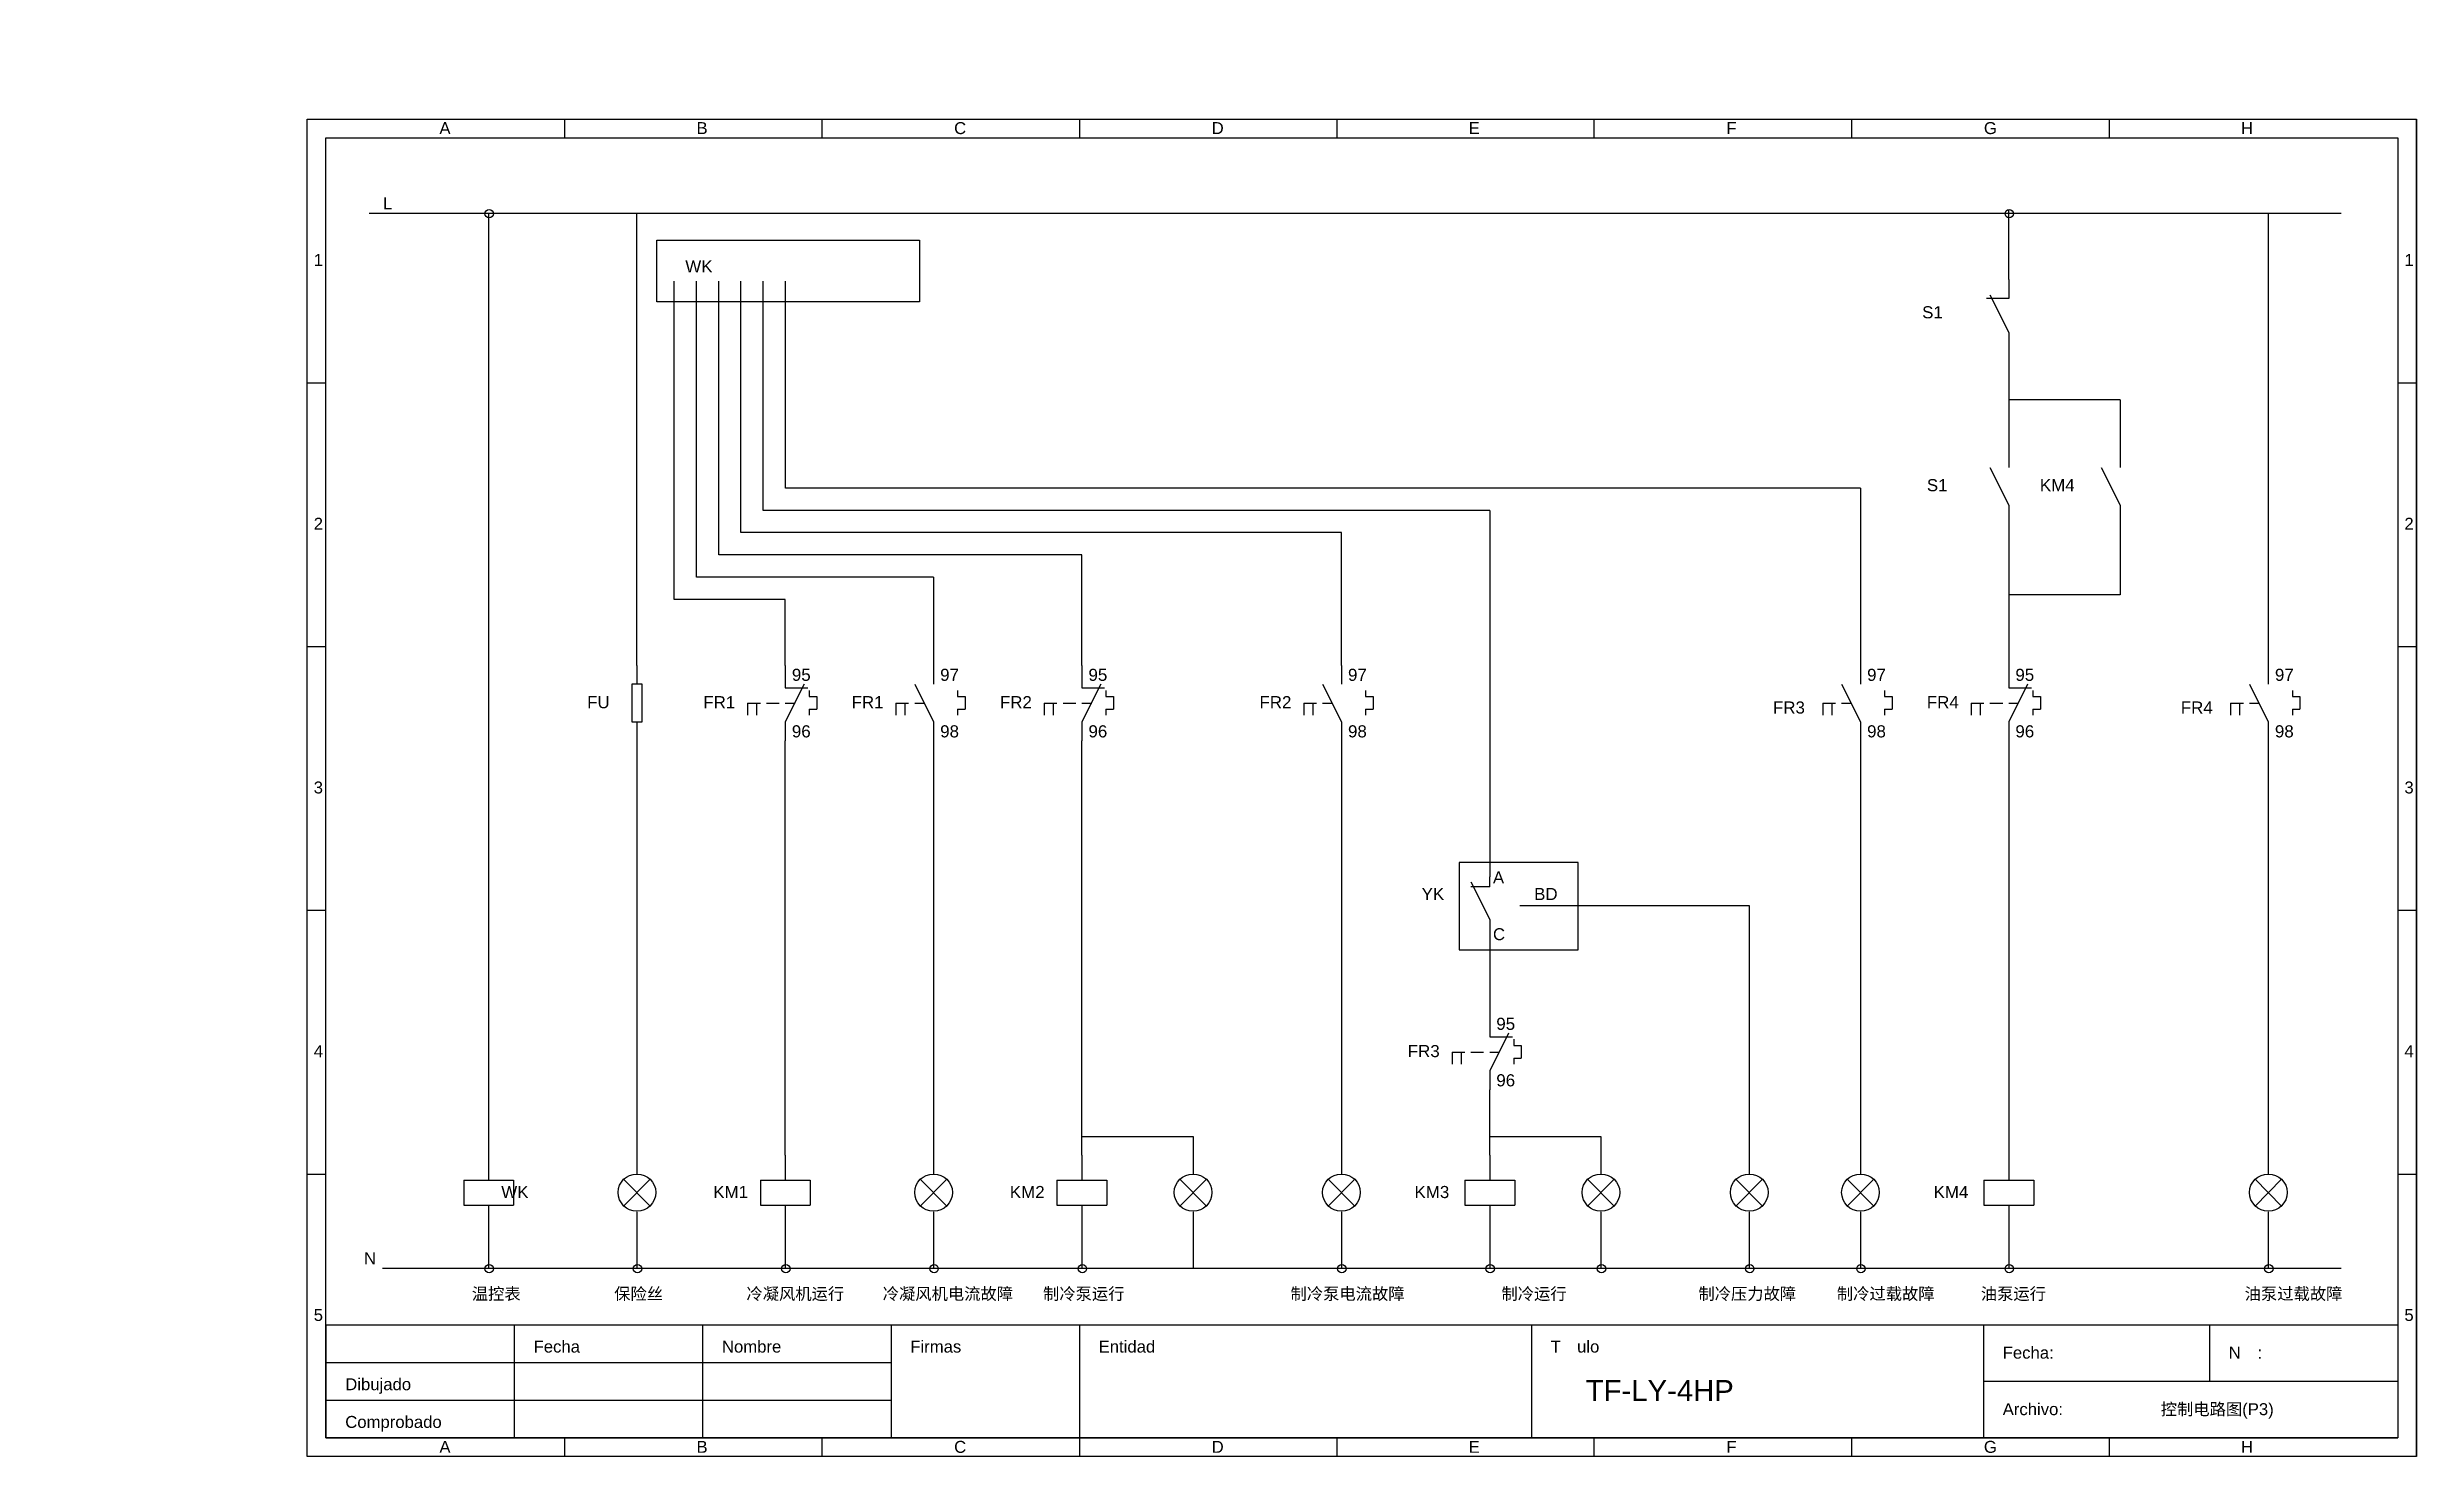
# Model space of a CAD drawing. Extents: x 0 to 654, y 8 to 419.
# Drawn here: x 0 to 319.5, y 8.2 to 198.2 of the extents above; entities that cross this region are included whole.
import ezdxf

# ---------------------------------------------------------------- set-up
doc = ezdxf.new("R2010")
doc.units = 0
doc.layers.get('0').update_dxf_attribs({"linetype": 'CONTINUOUS'})

msp = doc.modelspace()

# ---------------------------------------------------------------- texts
at = {"color": 94, "attachment_point": 1}
for s, insert, char_height in [('{\\fHelvetica|b0|i0|c0|p1;A}', (52.9, 188.14), 1.611), ('{\\fHelvetica|b0|i0|c0|p1;B}', (87.57, 188.14), 1.611), ('{\\fHelvetica|b0|i0|c0|p1;C}', (122.31, 188.14), 1.611), ('{\\fHelvetica|b0|i0|c0|p1;D}', (157.04, 188.14), 1.611), ('{\\fHelvetica|b0|i0|c0|p1;E}', (191.71, 188.14), 1.611), ('{\\fHelvetica|b0|i0|c0|p1;F}', (226.45, 188.14), 1.611), ('{\\fHelvetica|b0|i0|c0|p1;G}', (261.18, 188.14), 1.611), ('{\\fHelvetica|b0|i0|c0|p1;H}', (295.85, 188.14), 1.611), ('{\\fHelvetica|b0|i0|c0|p1;1}', (35.95, 170.36), 1.611), ('{\\fHelvetica|b0|i0|c0|p1;1}', (317.89, 170.36), 1.611), ('{\\fHelvetica|b0|i0|c0|p1;2}', (35.95, 134.8), 1.611), ('{\\fHelvetica|b0|i0|c0|p1;2}', (317.89, 134.8), 1.611), ('{\\fHelvetica|b0|i0|c0|p1;3}', (35.95, 99.24), 1.611), ('{\\fHelvetica|b0|i0|c0|p1;3}', (317.89, 99.24), 1.611), ('{\\fHelvetica|b0|i0|c0|p1;4}', (35.95, 63.68), 1.611), ('{\\fHelvetica|b0|i0|c0|p1;4}', (317.89, 63.68), 1.611), ('{\\fSimSun|b0|i0|c134|p2;温控表}', (57.27, 30.98), 1.611), ('{\\fSimSun|b0|i0|c134|p2;保险丝}', (76.46, 30.98), 1.611), ('{\\fSimSun|b0|i0|c134|p2;冷凝风机运行}', (94.3, 30.98), 1.611), ('{\\fSimSun|b0|i0|c134|p2;冷凝风机电流故障}', (112.68, 30.98), 1.611), ('{\\fSimSun|b0|i0|c134|p2;制冷泵运行}', (134.3, 30.98), 1.611), ('{\\fSimSun|b0|i0|c134|p2;制冷泵电流故障}', (167.68, 30.98), 1.611), ('{\\fSimSun|b0|i0|c134|p2;制冷运行}', (196.12, 30.98), 1.611), ('{\\fSimSun|b0|i0|c134|p2;制冷压力故障}', (222.68, 30.98), 1.611), ('{\\fSimSun|b0|i0|c134|p2;制冷过载故障}', (241.35, 30.98), 1.611), ('{\\fSimSun|b0|i0|c134|p2;油泵运行}', (260.76, 30.98), 1.611), ('{\\fSimSun|b0|i0|c134|p2;油泵过载故障}', (296.35, 30.98), 1.611), ('{\\fHelvetica|b0|i0|c0|p1;5}', (35.95, 28.12), 1.611), ('{\\fHelvetica|b0|i0|c0|p1;5}', (317.89, 28.12), 1.611), ('{\\fHelvetica|b0|i0|c0|p1;Fecha}', (65.6, 23.86), 1.611), ('{\\fHelvetica|b0|i0|c0|p1;Nombre}', (91, 23.86), 1.611), ('{\\fHelvetica|b0|i0|c0|p1;Firmas}', (116.4, 23.86), 1.611), ('{\\fHelvetica|b0|i0|c0|p1;Entidad}', (141.8, 23.86), 1.611), ('{\\fHelvetica|b0|i0|c0|p1;T}', (202.76, 23.86), 1.611), ('{\\fHelvetica|b0|i0|c0|p1;ulo}', (206.32, 23.86), 1.611), ('{\\fHelvetica|b0|i0|c0|p1;Fecha:}', (263.72, 23.04), 1.611), ('{\\fHelvetica|b0|i0|c0|p1;N}', (294.2, 23.04), 1.611), ('{\\fHelvetica|b0|i0|c0|p1;:}', (298.07, 23.04), 1.611), ('{\\fHelvetica|b0|i0|c0|p1;Dibujado}', (40.2, 18.78), 1.611), ('{\\fHelvetica|b0|i0|c0|p2;TF-L\\fHelvetica|b0|i0|c134|p2;Y\\fHelvetica|b0|i0|c0|p2;-\\fHelvetica|b0|i0|c134|p2;4H\\fHelvetica|b0|i0|c0|p2;P}', (207.49, 18.54), 2.82677), ('{\\fHelvetica|b0|i0|c0|p1;Comprobado}', (40.2, 13.7), 1.611), ('{\\fHelvetica|b0|i0|c0|p1;Archivo:}', (263.72, 15.42), 1.611), ('{\\fHelvetica|b0|i0|c0|p1;A}', (52.9, 10.34), 1.611), ('{\\fHelvetica|b0|i0|c0|p1;B}', (87.57, 10.34), 1.611), ('{\\fHelvetica|b0|i0|c0|p1;C}', (122.31, 10.34), 1.611), ('{\\fHelvetica|b0|i0|c0|p1;D}', (157.04, 10.34), 1.611), ('{\\fHelvetica|b0|i0|c0|p1;E}', (191.71, 10.34), 1.611), ('{\\fHelvetica|b0|i0|c0|p1;F}', (226.45, 10.34), 1.611), ('{\\fHelvetica|b0|i0|c0|p1;G}', (261.18, 10.34), 1.611), ('{\\fHelvetica|b0|i0|c0|p1;H}', (295.85, 10.34), 1.611)]:
    msp.add_mtext(s, dxfattribs=dict(at, insert=insert, char_height=char_height))
at = {"color": 0, "char_height": 1.6324, "attachment_point": 1, "rotation": 90}
for s, insert in [('{\\fHelvetica|b0|i0|c0|p1;     }', (33.81, 176.04)), ('{\\fHelvetica|b0|i0|c0|p1; }', (30.13, 170.13)), ('{\\fHelvetica|b0|i0|c0|p1; }', (37.75, 170.13)), ('{\\fHelvetica|b0|i0|c0|p1; }', (30.13, 162.51)), ('{\\fHelvetica|b0|i0|c0|p1; }', (37.75, 162.51))]:
    msp.add_mtext(s, dxfattribs=dict(at, insert=insert))
at = {"color": 0, "attachment_point": 1}
for s, insert, char_height in [('{\\fHelvetica|b0|i0|c0|p1;L}', (45.28, 177.98), 1.611), ('{\\fHelvetica|b0|i0|c0|p1;   WK}', (84.16, 169.51), 1.6324), ('{\\fHelvetica|b0|i0|c0|p1;  \\fHelvetica|b0|i0|c134|p1;S\\fHelvetica|b0|i0|c0|p1;1}', (251.59, 163.32), 1.6324), ('{\\fHelvetica|b0|i0|c0|p1; }', (206.66, 146.89), 1.6324), ('{\\fHelvetica|b0|i0|c0|p1; }', (252.38, 146.89), 1.6324), ('{\\fHelvetica|b0|i0|c0|p1; }', (206.66, 139.27), 1.6324), ('{\\fHelvetica|b0|i0|c0|p1; }', (252.38, 139.27), 1.6324), ('{\\fHelvetica|b0|i0|c0|p1;   S1}', (251.59, 140.01), 1.6324), ('{\\fHelvetica|b0|i0|c0|p1;   \\fHelvetica|b0|i0|c134|p1;KM4}', (266.83, 140.01), 1.6324), ('{\\fHelvetica|b0|i0|c0|p1; }', (206.66, 126.57), 1.6324), ('{\\fHelvetica|b0|i0|c0|p1; }', (216.82, 126.57), 1.6324), ('{\\fHelvetica|b0|i0|c0|p1; }', (252.38, 126.57), 1.6324), ('{\\fHelvetica|b0|i0|c0|p1; }', (262.54, 126.57), 1.6324), ('{\\fHelvetica|b0|i0|c0|p1; }', (140.62, 121.49), 1.6324), ('{\\fHelvetica|b0|i0|c0|p1; }', (166.02, 121.49), 1.6324), ('{\\fHelvetica|b0|i0|c0|p1; }', (206.66, 118.95), 1.6324), ('{\\fHelvetica|b0|i0|c0|p1; }', (216.82, 118.95), 1.6324), ('{\\fHelvetica|b0|i0|c0|p1; }', (252.38, 118.95), 1.6324), ('{\\fHelvetica|b0|i0|c0|p1; }', (262.54, 118.95), 1.6324), ('{\\fHelvetica|b0|i0|c0|p1;95}', (100.43, 114.44), 1.6324), ('{\\fHelvetica|b0|i0|c0|p1;97}', (120.43, 114.44), 1.6324), ('{\\fHelvetica|b0|i0|c0|p1;95}', (140.43, 114.44), 1.6324), ('{\\fHelvetica|b0|i0|c0|p1; }', (140.62, 113.87), 1.6324), ('{\\fHelvetica|b0|i0|c0|p1; }', (166.02, 113.87), 1.6324), ('{\\fHelvetica|b0|i0|c0|p1;97}', (175.43, 114.44), 1.6324), ('{\\fHelvetica|b0|i0|c0|p1;97}', (245.43, 114.44), 1.6324), ('{\\fHelvetica|b0|i0|c0|p1;95}', (265.43, 114.44), 1.6324), ('{\\fHelvetica|b0|i0|c0|p1;97}', (300.43, 114.44), 1.6324), ('{\\fHelvetica|b0|i0|c134|p1;FU}', (72.82, 110.75), 1.6324), ('{\\fHelvetica|b0|i0|c0|p1;  FR\\fHelvetica|b0|i0|c134|p1;1}', (87.22, 110.75), 1.6324), ('{\\fHelvetica|b0|i0|c0|p1;  FR\\fHelvetica|b0|i0|c134|p1;1}', (107.22, 110.75), 1.6324), ('{\\fHelvetica|b0|i0|c0|p1;  FR\\fHelvetica|b0|i0|c134|p1;2}', (127.22, 110.75), 1.6324), ('{\\fHelvetica|b0|i0|c0|p1;  FR\\fHelvetica|b0|i0|c134|p1;2}', (162.22, 110.75), 1.6324), ('{\\fHelvetica|b0|i0|c0|p1;  FR\\fHelvetica|b0|i0|c134|p1;3}', (231.47, 110.03), 1.6324), ('{\\fHelvetica|b0|i0|c0|p1;  FR\\fHelvetica|b0|i0|c134|p1;4}', (252.22, 110.75), 1.6324), ('{\\fHelvetica|b0|i0|c0|p1;  FR\\fHelvetica|b0|i0|c134|p1;4}', (286.47, 110.03), 1.6324), ('{\\fHelvetica|b0|i0|c0|p1;96}', (100.43, 106.82), 1.6324), ('{\\fHelvetica|b0|i0|c0|p1;98}', (120.43, 106.82), 1.6324), ('{\\fHelvetica|b0|i0|c0|p1;96}', (140.43, 106.82), 1.6324), ('{\\fHelvetica|b0|i0|c0|p1;98}', (175.43, 106.82), 1.6324), ('{\\fHelvetica|b0|i0|c0|p1;98}', (245.43, 106.82), 1.6324), ('{\\fHelvetica|b0|i0|c0|p1;96}', (265.43, 106.82), 1.6324), ('{\\fHelvetica|b0|i0|c0|p1;98}', (300.43, 106.82), 1.6324), ('{\\fHelvetica|b0|i0|c134|p1;A}', (194.98, 87.12), 1.611), ('{\\fHelvetica|b0|i0|c134|p1;YK}', (185.36, 84.89), 1.6324), ('{\\fHelvetica|b0|i0|c134|p1;BD}', (200.53, 84.89), 1.6324), ('{\\fHelvetica|b0|i0|c134|p1;C}', (194.98, 79.46), 1.611), ('{\\fHelvetica|b0|i0|c0|p1;95}', (195.43, 67.39), 1.6324), ('{\\fHelvetica|b0|i0|c0|p1;  FR\\fHelvetica|b0|i0|c134|p1;3}', (182.22, 63.71), 1.6324), ('{\\fHelvetica|b0|i0|c0|p1; }', (140.62, 60.53), 1.6324), ('{\\fHelvetica|b0|i0|c0|p1; }', (166.02, 60.53), 1.6324), ('{\\fHelvetica|b0|i0|c0|p1;96}', (195.43, 59.77), 1.6324), ('{\\fHelvetica|b0|i0|c0|p1; }', (140.62, 55.45), 1.6324), ('{\\fHelvetica|b0|i0|c0|p1; }', (166.02, 55.45), 1.6324), ('{\\fHelvetica|b0|i0|c0|p1;  KM\\fHelvetica|b0|i0|c134|p1;2}', (128.56, 44.71), 1.6324), ('{\\fHelvetica|b0|i0|c0|p1; }', (140.62, 45.29), 1.6324), ('{\\fHelvetica|b0|i0|c0|p1; }', (166.02, 45.29), 1.6324), ('{\\fHelvetica|b0|i0|c0|p1;  KM\\fHelvetica|b0|i0|c134|p1;3}', (183.13, 44.71), 1.6324), ('{\\fHelvetica|b0|i0|c0|p1;   WK}', (59.34, 44.71), 1.6324), ('{\\fHelvetica|b0|i0|c0|p1;  KM\\fHelvetica|b0|i0|c134|p1;1}', (88.56, 44.71), 1.6324), ('{\\fHelvetica|b0|i0|c0|p1;  KM\\fHelvetica|b0|i0|c134|p1;4}', (253.13, 44.71), 1.6324), ('{\\fHelvetica|b0|i0|c0|p1; }', (39.02, 40.21), 1.6324), ('{\\fHelvetica|b0|i0|c0|p1; }', (54.26, 40.21), 1.6324), ('{\\fHelvetica|b0|i0|c0|p1; }', (66.96, 40.21), 1.6324), ('{\\fHelvetica|b0|i0|c0|p1; }', (82.2, 40.21), 1.6324), ('{\\fHelvetica|b0|i0|c0|p1; }', (97.44, 40.21), 1.6324), ('{\\fHelvetica|b0|i0|c0|p1; }', (112.68, 40.21), 1.6324), ('{\\fHelvetica|b0|i0|c0|p1; }', (127.92, 40.21), 1.6324), ('{\\fHelvetica|b0|i0|c0|p1; }', (153.32, 40.21), 1.6324), ('{\\fHelvetica|b0|i0|c0|p1; }', (178.72, 40.21), 1.6324), ('{\\fHelvetica|b0|i0|c0|p1; }', (191.42, 40.21), 1.6324), ('{\\fHelvetica|b0|i0|c0|p1; }', (206.66, 40.21), 1.6324), ('{\\fHelvetica|b0|i0|c0|p1; }', (221.9, 40.21), 1.6324), ('{\\fHelvetica|b0|i0|c0|p1; }', (237.14, 40.21), 1.6324), ('{\\fHelvetica|b0|i0|c0|p1; }', (252.38, 40.21), 1.6324), ('{\\fHelvetica|b0|i0|c0|p1; }', (267.62, 40.21), 1.6324), ('{\\fHelvetica|b0|i0|c0|p1;N}', (42.74, 35.74), 1.611), ('{\\fHelvetica|b0|i0|c0|p1; }', (140.62, 37.67), 1.6324), ('{\\fHelvetica|b0|i0|c0|p1; }', (166.02, 37.67), 1.6324), ('{\\fHelvetica|b0|i0|c0|p1; }', (39.02, 32.59), 1.6324), ('{\\fHelvetica|b0|i0|c0|p1; }', (54.26, 32.59), 1.6324), ('{\\fHelvetica|b0|i0|c0|p1; }', (66.96, 32.59), 1.6324), ('{\\fHelvetica|b0|i0|c0|p1; }', (82.2, 32.59), 1.6324), ('{\\fHelvetica|b0|i0|c0|p1; }', (97.44, 32.59), 1.6324), ('{\\fHelvetica|b0|i0|c0|p1; }', (112.68, 32.59), 1.6324), ('{\\fHelvetica|b0|i0|c0|p1; }', (127.92, 32.59), 1.6324), ('{\\fHelvetica|b0|i0|c0|p1; }', (153.32, 32.59), 1.6324), ('{\\fHelvetica|b0|i0|c0|p1; }', (178.72, 32.59), 1.6324), ('{\\fHelvetica|b0|i0|c0|p1; }', (191.42, 32.59), 1.6324), ('{\\fHelvetica|b0|i0|c0|p1; }', (206.66, 32.59), 1.6324), ('{\\fHelvetica|b0|i0|c0|p1; }', (221.9, 32.59), 1.6324), ('{\\fHelvetica|b0|i0|c0|p1; }', (237.14, 32.59), 1.6324), ('{\\fHelvetica|b0|i0|c0|p1; }', (252.38, 32.59), 1.6324), ('{\\fHelvetica|b0|i0|c0|p1; }', (267.62, 32.59), 1.6324)]:
    msp.add_mtext(s, dxfattribs=dict(at, insert=insert, char_height=char_height))
at = {"color": 94, "insert": (285.03, 15.42), "char_height": 1.61095, "width": 20.2376, "attachment_point": 1}
msp.add_mtext('{\\fSimSun|b0|i0|c134|p2;控制电路图\\fHelvetica|b0|i0|c0|p1;(P\\fHelvetica|b0|i0|c134|p1;3\\fHelvetica|b0|i0|c0|p1;)}', dxfattribs=at)

# ---------------------------------------------------------------- hatches: boundary and pattern name
h = msp.add_hatch(color=1)
h.dxf.hatch_style = 2
h.paths.add_polyline_path([(0.03, 198.15), (0.03, 198.22)])
h = msp.add_hatch(color=14)
h.dxf.hatch_style = 2
h.paths.add_polyline_path([(0.03, 198.15), (0.03, 198.22)])
h = msp.add_hatch(color=14)
h.dxf.hatch_style = 2
h.paths.add_polyline_path([(0.03, 198.15), (0.03, 198.22)])
h = msp.add_hatch(color=254)
h.dxf.hatch_style = 2
h.paths.add_polyline_path([(60.99, 157.51), (60.99, 157.58)])

# ---------------------------------------------------------------- linework, layer by layer
at = {"color": 14}
for p, q in [((43.44, 175.86), (108.71, 175.86)), ((79.54, 114.9), (79.54, 175.86)), ((264.54, 166.91), (264.54, 176.36)), ((84.56, 123.8), (84.56, 166.68)), ((87.56, 126.8), (87.56, 166.68)), ((90.56, 129.8), (90.56, 166.68)), ((93.56, 132.8), (93.56, 166.68)), ((96.56, 135.8), (96.56, 166.68)), ((99.56, 138.8), (99.56, 166.68)), ((279.54, 150.68), (264.54, 150.68)), ((244.54, 138.8), (99.56, 138.8)), ((194.54, 135.8), (96.56, 135.8)), ((174.54, 132.8), (93.56, 132.8)), ((174.54, 114.9), (174.54, 132.8)), ((139.54, 129.8), (90.56, 129.8)), ((139.54, 114.9), (139.54, 129.8)), ((119.54, 126.8), (87.56, 126.8)), ((99.54, 123.8), (84.56, 123.8)), ((99.54, 114.9), (99.54, 123.8)), ((279.54, 124.42), (264.54, 124.42)), ((99.54, 48.86), (99.54, 104.74)), ((139.54, 48.86), (139.54, 104.74)), ((206.47, 82.5), (229.54, 82.5)), ((194.54, 48.86), (194.54, 57.69))]:
    msp.add_line(p, q, dxfattribs=at)
for p, q in [((264.54, 164.37), (261.54, 164.37)), ((248.8, 110.71), (248.8, 108.99)), ((303.8, 110.71), (303.8, 108.99)), ((194.54, 85.02), (192, 85.02)), ((198.62, 82.5), (206.47, 82.5))]:
    msp.add_line(p, q)
at = {"color": 94}
for points in [[(104.46, 188.56), (104.46, 186.02)], [(139.2, 188.56), (139.2, 186.02)], [(173.93, 188.56), (173.93, 186.02)], [(208.6, 188.56), (208.6, 186.02)], [(243.34, 188.56), (243.34, 186.02)], [(278.07, 188.56), (278.07, 186.02)], [(35.06, 153), (37.6, 153)], [(317, 153), (319.54, 153)], [(35.06, 117.44), (37.6, 117.44)], [(317, 117.44), (319.54, 117.44)], [(35.06, 81.88), (37.6, 81.88)], [(317, 81.88), (319.54, 81.88)], [(35.06, 46.32), (37.6, 46.32)], [(317, 46.32), (319.54, 46.32)], [(69.79, 10.76), (69.79, 8.22)], [(104.46, 10.76), (104.46, 8.22)], [(139.2, 10.76), (139.2, 8.22)], [(173.93, 10.76), (173.93, 8.22)], [(208.6, 10.76), (208.6, 8.22)], [(243.34, 10.76), (243.34, 8.22)], [(278.07, 10.76), (278.07, 8.22)]]:
    msp.add_lwpolyline(points, dxfattribs=at)
at = {"color": 14}
msp.add_lwpolyline([(176.41, 175.86), (309.38, 175.86)], dxfattribs=at)
for points in [[(82.24, 172.24), (117.65, 172.24), (117.65, 163.9), (82.24, 163.9)], [(78.84, 107.28), (80.25, 107.28), (80.25, 112.36), (78.84, 112.36)], [(206.47, 88.31), (190.42, 88.31), (190.42, 76.55), (206.47, 76.55)]]:
    msp.add_lwpolyline(points, close=True)
at = {"color": 5}
for points in [[(59.54, 38.7), (59.54, 33.62)], [(79.54, 38.7), (79.54, 33.62)], [(99.54, 38.7), (99.54, 33.62)], [(119.54, 38.7), (119.54, 33.62)], [(139.54, 38.7), (139.54, 33.62)], [(154.54, 38.7), (154.54, 33.62)], [(174.54, 38.7), (174.54, 33.62)], [(194.54, 38.7), (194.54, 33.62)], [(209.54, 38.7), (209.54, 33.62)], [(229.54, 38.7), (229.54, 33.62)], [(244.54, 38.7), (244.54, 33.62)], [(264.54, 38.7), (264.54, 33.62)], [(299.54, 38.7), (299.54, 33.62)], [(45.22, 33.62), (222.13, 33.62)], [(222.13, 33.62), (309.38, 33.62)]]:
    msp.add_lwpolyline(points, dxfattribs=at)
at = {"color": 94}
for points in [[(35.06, 188.56), (35.06, 188.56), (319.54, 188.56), (319.54, 188.56)], [(35.06, 8.22), (35.06, 8.22), (35.06, 188.56), (35.06, 188.56)], [(69.79, 188.56), (69.79, 188.56), (69.79, 186.02), (69.79, 186.02)], [(319.54, 188.56), (319.54, 188.56), (319.54, 8.22), (319.54, 8.22)], [(319.54, 8.22), (319.54, 8.22), (319.54, 188.56), (319.54, 188.56)], [(37.6, 186.02), (37.6, 186.02), (317, 186.02), (317, 186.02)], [(37.6, 10.76), (37.6, 10.76), (37.6, 186.02), (37.6, 186.02)], [(317, 186.02), (317, 186.02), (317, 10.76), (317, 10.76)], [(37.6, 26), (37.6, 26), (317, 26), (317, 26)], [(37.6, 26), (37.6, 26), (37.6, 10.76), (37.6, 10.76)], [(63, 26), (63, 26), (63, 10.76), (63, 10.76)], [(88.4, 26), (88.4, 26), (88.4, 10.76), (88.4, 10.76)], [(113.8, 26), (113.8, 26), (113.8, 10.76), (113.8, 10.76)], [(139.2, 26), (139.2, 26), (139.2, 10.76), (139.2, 10.76)], [(200.16, 26), (200.16, 26), (200.16, 10.76), (200.16, 10.76)], [(261.12, 26), (261.12, 26), (261.12, 10.76), (261.12, 10.76)], [(291.6, 26), (291.6, 26), (291.6, 18.38), (291.6, 18.38)], [(317, 26), (317, 26), (317, 10.76), (317, 10.76)], [(37.6, 20.92), (37.6, 20.92), (113.8, 20.92), (113.8, 20.92)], [(261.12, 18.38), (261.12, 18.38), (317, 18.38), (317, 18.38)], [(37.6, 15.84), (37.6, 15.84), (113.8, 15.84), (113.8, 15.84)], [(317, 10.76), (317, 10.76), (37.6, 10.76), (37.6, 10.76)], [(37.6, 10.76), (37.6, 10.76), (317, 10.76), (317, 10.76)], [(319.54, 8.22), (319.54, 8.22), (35.06, 8.22), (35.06, 8.22)]]:
    msp.add_open_spline(points, degree=3, dxfattribs=at)
at = {"color": 14}
for points in [[(60.18, 175.8), (60.18, 176.11), (59.92, 176.37), (59.6, 176.37), (59.29, 176.37), (59.03, 176.11), (59.03, 175.8), (59.03, 175.48), (59.29, 175.23), (59.6, 175.23), (59.92, 175.23), (60.18, 175.48), (60.18, 175.8), (60.18, 175.8), (60.18, 175.8), (60.18, 175.8)], [(60.18, 175.8), (60.18, 176.11), (59.92, 176.37), (59.6, 176.37), (59.29, 176.37), (59.03, 176.11), (59.03, 175.8), (59.03, 175.48), (59.29, 175.23), (59.6, 175.23), (59.92, 175.23), (60.18, 175.48), (60.18, 175.8), (60.18, 175.8), (60.18, 175.8), (60.18, 175.8)], [(60.18, 175.8), (60.18, 176.11), (59.92, 176.37), (59.6, 176.37), (59.29, 176.37), (59.03, 176.11), (59.03, 175.8), (59.03, 175.48), (59.29, 175.23), (59.6, 175.23), (59.92, 175.23), (60.18, 175.48), (60.18, 175.8), (60.18, 175.8), (60.18, 175.8), (60.18, 175.8)], [(60.18, 175.8), (60.18, 176.11), (59.92, 176.37), (59.6, 176.37), (59.29, 176.37), (59.03, 176.11), (59.03, 175.8), (59.03, 175.48), (59.29, 175.23), (59.6, 175.23), (59.92, 175.23), (60.18, 175.48), (60.18, 175.8), (60.18, 175.8), (60.18, 175.8), (60.18, 175.8)], [(265.18, 175.8), (265.18, 176.11), (264.92, 176.37), (264.6, 176.37), (264.29, 176.37), (264.03, 176.11), (264.03, 175.8), (264.03, 175.48), (264.29, 175.23), (264.6, 175.23), (264.92, 175.23), (265.18, 175.48), (265.18, 175.8), (265.18, 175.8), (265.18, 175.8), (265.18, 175.8)], [(265.18, 175.8), (265.18, 176.11), (264.92, 176.37), (264.6, 176.37), (264.29, 176.37), (264.03, 176.11), (264.03, 175.8), (264.03, 175.48), (264.29, 175.23), (264.6, 175.23), (264.92, 175.23), (265.18, 175.48), (265.18, 175.8), (265.18, 175.8), (265.18, 175.8), (265.18, 175.8)], [(265.18, 175.8), (265.18, 176.11), (264.92, 176.37), (264.6, 176.37), (264.29, 176.37), (264.03, 176.11), (264.03, 175.8), (264.03, 175.48), (264.29, 175.23), (264.6, 175.23), (264.92, 175.23), (265.18, 175.48), (265.18, 175.8), (265.18, 175.8), (265.18, 175.8), (265.18, 175.8)], [(265.18, 175.8), (265.18, 176.11), (264.92, 176.37), (264.6, 176.37), (264.29, 176.37), (264.03, 176.11), (264.03, 175.8), (264.03, 175.48), (264.29, 175.23), (264.6, 175.23), (264.92, 175.23), (265.18, 175.48), (265.18, 175.8), (265.18, 175.8), (265.18, 175.8), (265.18, 175.8)], [(60.18, 33.56), (60.18, 33.87), (59.92, 34.13), (59.6, 34.13), (59.29, 34.13), (59.03, 33.87), (59.03, 33.56), (59.03, 33.24), (59.29, 32.99), (59.6, 32.99), (59.92, 32.99), (60.18, 33.24), (60.18, 33.56), (60.18, 33.56), (60.18, 33.56), (60.18, 33.56)], [(60.18, 33.56), (60.18, 33.87), (59.92, 34.13), (59.6, 34.13), (59.29, 34.13), (59.03, 33.87), (59.03, 33.56), (59.03, 33.24), (59.29, 32.99), (59.6, 32.99), (59.92, 32.99), (60.18, 33.24), (60.18, 33.56), (60.18, 33.56), (60.18, 33.56), (60.18, 33.56)], [(60.18, 33.56), (60.18, 33.87), (59.92, 34.13), (59.6, 34.13), (59.29, 34.13), (59.03, 33.87), (59.03, 33.56), (59.03, 33.24), (59.29, 32.99), (59.6, 32.99), (59.92, 32.99), (60.18, 33.24), (60.18, 33.56), (60.18, 33.56), (60.18, 33.56), (60.18, 33.56)], [(60.18, 33.56), (60.18, 33.87), (59.92, 34.13), (59.6, 34.13), (59.29, 34.13), (59.03, 33.87), (59.03, 33.56), (59.03, 33.24), (59.29, 32.99), (59.6, 32.99), (59.92, 32.99), (60.18, 33.24), (60.18, 33.56), (60.18, 33.56), (60.18, 33.56), (60.18, 33.56)], [(80.18, 33.56), (80.18, 33.87), (79.92, 34.13), (79.6, 34.13), (79.29, 34.13), (79.03, 33.87), (79.03, 33.56), (79.03, 33.24), (79.29, 32.99), (79.6, 32.99), (79.92, 32.99), (80.18, 33.24), (80.18, 33.56), (80.18, 33.56), (80.18, 33.56), (80.18, 33.56)], [(80.18, 33.56), (80.18, 33.87), (79.92, 34.13), (79.6, 34.13), (79.29, 34.13), (79.03, 33.87), (79.03, 33.56), (79.03, 33.24), (79.29, 32.99), (79.6, 32.99), (79.92, 32.99), (80.18, 33.24), (80.18, 33.56), (80.18, 33.56), (80.18, 33.56), (80.18, 33.56)], [(80.18, 33.56), (80.18, 33.87), (79.92, 34.13), (79.6, 34.13), (79.29, 34.13), (79.03, 33.87), (79.03, 33.56), (79.03, 33.24), (79.29, 32.99), (79.6, 32.99), (79.92, 32.99), (80.18, 33.24), (80.18, 33.56), (80.18, 33.56), (80.18, 33.56), (80.18, 33.56)], [(80.18, 33.56), (80.18, 33.87), (79.92, 34.13), (79.6, 34.13), (79.29, 34.13), (79.03, 33.87), (79.03, 33.56), (79.03, 33.24), (79.29, 32.99), (79.6, 32.99), (79.92, 32.99), (80.18, 33.24), (80.18, 33.56), (80.18, 33.56), (80.18, 33.56), (80.18, 33.56)], [(100.18, 33.56), (100.18, 33.87), (99.92, 34.13), (99.6, 34.13), (99.29, 34.13), (99.03, 33.87), (99.03, 33.56), (99.03, 33.24), (99.29, 32.99), (99.6, 32.99), (99.92, 32.99), (100.18, 33.24), (100.18, 33.56), (100.18, 33.56), (100.18, 33.56), (100.18, 33.56)], [(100.18, 33.56), (100.18, 33.87), (99.92, 34.13), (99.6, 34.13), (99.29, 34.13), (99.03, 33.87), (99.03, 33.56), (99.03, 33.24), (99.29, 32.99), (99.6, 32.99), (99.92, 32.99), (100.18, 33.24), (100.18, 33.56), (100.18, 33.56), (100.18, 33.56), (100.18, 33.56)], [(100.18, 33.56), (100.18, 33.87), (99.92, 34.13), (99.6, 34.13), (99.29, 34.13), (99.03, 33.87), (99.03, 33.56), (99.03, 33.24), (99.29, 32.99), (99.6, 32.99), (99.92, 32.99), (100.18, 33.24), (100.18, 33.56), (100.18, 33.56), (100.18, 33.56), (100.18, 33.56)], [(100.18, 33.56), (100.18, 33.87), (99.92, 34.13), (99.6, 34.13), (99.29, 34.13), (99.03, 33.87), (99.03, 33.56), (99.03, 33.24), (99.29, 32.99), (99.6, 32.99), (99.92, 32.99), (100.18, 33.24), (100.18, 33.56), (100.18, 33.56), (100.18, 33.56), (100.18, 33.56)], [(120.18, 33.56), (120.18, 33.87), (119.92, 34.13), (119.6, 34.13), (119.29, 34.13), (119.03, 33.87), (119.03, 33.56), (119.03, 33.24), (119.29, 32.99), (119.6, 32.99), (119.92, 32.99), (120.18, 33.24), (120.18, 33.56), (120.18, 33.56), (120.18, 33.56), (120.18, 33.56)], [(120.18, 33.56), (120.18, 33.87), (119.92, 34.13), (119.6, 34.13), (119.29, 34.13), (119.03, 33.87), (119.03, 33.56), (119.03, 33.24), (119.29, 32.99), (119.6, 32.99), (119.92, 32.99), (120.18, 33.24), (120.18, 33.56), (120.18, 33.56), (120.18, 33.56), (120.18, 33.56)], [(120.18, 33.56), (120.18, 33.87), (119.92, 34.13), (119.6, 34.13), (119.29, 34.13), (119.03, 33.87), (119.03, 33.56), (119.03, 33.24), (119.29, 32.99), (119.6, 32.99), (119.92, 32.99), (120.18, 33.24), (120.18, 33.56), (120.18, 33.56), (120.18, 33.56), (120.18, 33.56)], [(120.18, 33.56), (120.18, 33.87), (119.92, 34.13), (119.6, 34.13), (119.29, 34.13), (119.03, 33.87), (119.03, 33.56), (119.03, 33.24), (119.29, 32.99), (119.6, 32.99), (119.92, 32.99), (120.18, 33.24), (120.18, 33.56), (120.18, 33.56), (120.18, 33.56), (120.18, 33.56)], [(140.18, 33.56), (140.18, 33.87), (139.92, 34.13), (139.6, 34.13), (139.29, 34.13), (139.03, 33.87), (139.03, 33.56), (139.03, 33.24), (139.29, 32.99), (139.6, 32.99), (139.92, 32.99), (140.18, 33.24), (140.18, 33.56), (140.18, 33.56), (140.18, 33.56), (140.18, 33.56)], [(140.18, 33.56), (140.18, 33.87), (139.92, 34.13), (139.6, 34.13), (139.29, 34.13), (139.03, 33.87), (139.03, 33.56), (139.03, 33.24), (139.29, 32.99), (139.6, 32.99), (139.92, 32.99), (140.18, 33.24), (140.18, 33.56), (140.18, 33.56), (140.18, 33.56), (140.18, 33.56)], [(140.18, 33.56), (140.18, 33.87), (139.92, 34.13), (139.6, 34.13), (139.29, 34.13), (139.03, 33.87), (139.03, 33.56), (139.03, 33.24), (139.29, 32.99), (139.6, 32.99), (139.92, 32.99), (140.18, 33.24), (140.18, 33.56), (140.18, 33.56), (140.18, 33.56), (140.18, 33.56)], [(140.18, 33.56), (140.18, 33.87), (139.92, 34.13), (139.6, 34.13), (139.29, 34.13), (139.03, 33.87), (139.03, 33.56), (139.03, 33.24), (139.29, 32.99), (139.6, 32.99), (139.92, 32.99), (140.18, 33.24), (140.18, 33.56), (140.18, 33.56), (140.18, 33.56), (140.18, 33.56)], [(175.18, 33.56), (175.18, 33.87), (174.92, 34.13), (174.6, 34.13), (174.29, 34.13), (174.03, 33.87), (174.03, 33.56), (174.03, 33.24), (174.29, 32.99), (174.6, 32.99), (174.92, 32.99), (175.18, 33.24), (175.18, 33.56), (175.18, 33.56), (175.18, 33.56), (175.18, 33.56)], [(175.18, 33.56), (175.18, 33.87), (174.92, 34.13), (174.6, 34.13), (174.29, 34.13), (174.03, 33.87), (174.03, 33.56), (174.03, 33.24), (174.29, 32.99), (174.6, 32.99), (174.92, 32.99), (175.18, 33.24), (175.18, 33.56), (175.18, 33.56), (175.18, 33.56), (175.18, 33.56)], [(175.18, 33.56), (175.18, 33.87), (174.92, 34.13), (174.6, 34.13), (174.29, 34.13), (174.03, 33.87), (174.03, 33.56), (174.03, 33.24), (174.29, 32.99), (174.6, 32.99), (174.92, 32.99), (175.18, 33.24), (175.18, 33.56), (175.18, 33.56), (175.18, 33.56), (175.18, 33.56)], [(175.18, 33.56), (175.18, 33.87), (174.92, 34.13), (174.6, 34.13), (174.29, 34.13), (174.03, 33.87), (174.03, 33.56), (174.03, 33.24), (174.29, 32.99), (174.6, 32.99), (174.92, 32.99), (175.18, 33.24), (175.18, 33.56), (175.18, 33.56), (175.18, 33.56), (175.18, 33.56)], [(195.18, 33.56), (195.18, 33.87), (194.92, 34.13), (194.6, 34.13), (194.29, 34.13), (194.03, 33.87), (194.03, 33.56), (194.03, 33.24), (194.29, 32.99), (194.6, 32.99), (194.92, 32.99), (195.18, 33.24), (195.18, 33.56), (195.18, 33.56), (195.18, 33.56), (195.18, 33.56)], [(195.18, 33.56), (195.18, 33.87), (194.92, 34.13), (194.6, 34.13), (194.29, 34.13), (194.03, 33.87), (194.03, 33.56), (194.03, 33.24), (194.29, 32.99), (194.6, 32.99), (194.92, 32.99), (195.18, 33.24), (195.18, 33.56), (195.18, 33.56), (195.18, 33.56), (195.18, 33.56)], [(195.18, 33.56), (195.18, 33.87), (194.92, 34.13), (194.6, 34.13), (194.29, 34.13), (194.03, 33.87), (194.03, 33.56), (194.03, 33.24), (194.29, 32.99), (194.6, 32.99), (194.92, 32.99), (195.18, 33.24), (195.18, 33.56), (195.18, 33.56), (195.18, 33.56), (195.18, 33.56)], [(195.18, 33.56), (195.18, 33.87), (194.92, 34.13), (194.6, 34.13), (194.29, 34.13), (194.03, 33.87), (194.03, 33.56), (194.03, 33.24), (194.29, 32.99), (194.6, 32.99), (194.92, 32.99), (195.18, 33.24), (195.18, 33.56), (195.18, 33.56), (195.18, 33.56), (195.18, 33.56)], [(210.18, 33.56), (210.18, 33.87), (209.92, 34.13), (209.6, 34.13), (209.29, 34.13), (209.03, 33.87), (209.03, 33.56), (209.03, 33.24), (209.29, 32.99), (209.6, 32.99), (209.92, 32.99), (210.18, 33.24), (210.18, 33.56), (210.18, 33.56), (210.18, 33.56), (210.18, 33.56)], [(210.18, 33.56), (210.18, 33.87), (209.92, 34.13), (209.6, 34.13), (209.29, 34.13), (209.03, 33.87), (209.03, 33.56), (209.03, 33.24), (209.29, 32.99), (209.6, 32.99), (209.92, 32.99), (210.18, 33.24), (210.18, 33.56), (210.18, 33.56), (210.18, 33.56), (210.18, 33.56)], [(210.18, 33.56), (210.18, 33.87), (209.92, 34.13), (209.6, 34.13), (209.29, 34.13), (209.03, 33.87), (209.03, 33.56), (209.03, 33.24), (209.29, 32.99), (209.6, 32.99), (209.92, 32.99), (210.18, 33.24), (210.18, 33.56), (210.18, 33.56), (210.18, 33.56), (210.18, 33.56)], [(210.18, 33.56), (210.18, 33.87), (209.92, 34.13), (209.6, 34.13), (209.29, 34.13), (209.03, 33.87), (209.03, 33.56), (209.03, 33.24), (209.29, 32.99), (209.6, 32.99), (209.92, 32.99), (210.18, 33.24), (210.18, 33.56), (210.18, 33.56), (210.18, 33.56), (210.18, 33.56)], [(230.18, 33.56), (230.18, 33.87), (229.92, 34.13), (229.6, 34.13), (229.29, 34.13), (229.03, 33.87), (229.03, 33.56), (229.03, 33.24), (229.29, 32.99), (229.6, 32.99), (229.92, 32.99), (230.18, 33.24), (230.18, 33.56), (230.18, 33.56), (230.18, 33.56), (230.18, 33.56)], [(230.18, 33.56), (230.18, 33.87), (229.92, 34.13), (229.6, 34.13), (229.29, 34.13), (229.03, 33.87), (229.03, 33.56), (229.03, 33.24), (229.29, 32.99), (229.6, 32.99), (229.92, 32.99), (230.18, 33.24), (230.18, 33.56), (230.18, 33.56), (230.18, 33.56), (230.18, 33.56)], [(230.18, 33.56), (230.18, 33.87), (229.92, 34.13), (229.6, 34.13), (229.29, 34.13), (229.03, 33.87), (229.03, 33.56), (229.03, 33.24), (229.29, 32.99), (229.6, 32.99), (229.92, 32.99), (230.18, 33.24), (230.18, 33.56), (230.18, 33.56), (230.18, 33.56), (230.18, 33.56)], [(230.18, 33.56), (230.18, 33.87), (229.92, 34.13), (229.6, 34.13), (229.29, 34.13), (229.03, 33.87), (229.03, 33.56), (229.03, 33.24), (229.29, 32.99), (229.6, 32.99), (229.92, 32.99), (230.18, 33.24), (230.18, 33.56), (230.18, 33.56), (230.18, 33.56), (230.18, 33.56)], [(245.18, 33.56), (245.18, 33.87), (244.92, 34.13), (244.6, 34.13), (244.29, 34.13), (244.03, 33.87), (244.03, 33.56), (244.03, 33.24), (244.29, 32.99), (244.6, 32.99), (244.92, 32.99), (245.18, 33.24), (245.18, 33.56), (245.18, 33.56), (245.18, 33.56), (245.18, 33.56)], [(245.18, 33.56), (245.18, 33.87), (244.92, 34.13), (244.6, 34.13), (244.29, 34.13), (244.03, 33.87), (244.03, 33.56), (244.03, 33.24), (244.29, 32.99), (244.6, 32.99), (244.92, 32.99), (245.18, 33.24), (245.18, 33.56), (245.18, 33.56), (245.18, 33.56), (245.18, 33.56)], [(245.18, 33.56), (245.18, 33.87), (244.92, 34.13), (244.6, 34.13), (244.29, 34.13), (244.03, 33.87), (244.03, 33.56), (244.03, 33.24), (244.29, 32.99), (244.6, 32.99), (244.92, 32.99), (245.18, 33.24), (245.18, 33.56), (245.18, 33.56), (245.18, 33.56), (245.18, 33.56)], [(245.18, 33.56), (245.18, 33.87), (244.92, 34.13), (244.6, 34.13), (244.29, 34.13), (244.03, 33.87), (244.03, 33.56), (244.03, 33.24), (244.29, 32.99), (244.6, 32.99), (244.92, 32.99), (245.18, 33.24), (245.18, 33.56), (245.18, 33.56), (245.18, 33.56), (245.18, 33.56)], [(265.18, 33.56), (265.18, 33.87), (264.92, 34.13), (264.6, 34.13), (264.29, 34.13), (264.03, 33.87), (264.03, 33.56), (264.03, 33.24), (264.29, 32.99), (264.6, 32.99), (264.92, 32.99), (265.18, 33.24), (265.18, 33.56), (265.18, 33.56), (265.18, 33.56), (265.18, 33.56)], [(265.18, 33.56), (265.18, 33.87), (264.92, 34.13), (264.6, 34.13), (264.29, 34.13), (264.03, 33.87), (264.03, 33.56), (264.03, 33.24), (264.29, 32.99), (264.6, 32.99), (264.92, 32.99), (265.18, 33.24), (265.18, 33.56), (265.18, 33.56), (265.18, 33.56), (265.18, 33.56)], [(265.18, 33.56), (265.18, 33.87), (264.92, 34.13), (264.6, 34.13), (264.29, 34.13), (264.03, 33.87), (264.03, 33.56), (264.03, 33.24), (264.29, 32.99), (264.6, 32.99), (264.92, 32.99), (265.18, 33.24), (265.18, 33.56), (265.18, 33.56), (265.18, 33.56), (265.18, 33.56)], [(265.18, 33.56), (265.18, 33.87), (264.92, 34.13), (264.6, 34.13), (264.29, 34.13), (264.03, 33.87), (264.03, 33.56), (264.03, 33.24), (264.29, 32.99), (264.6, 32.99), (264.92, 32.99), (265.18, 33.24), (265.18, 33.56), (265.18, 33.56), (265.18, 33.56), (265.18, 33.56)], [(300.18, 33.56), (300.18, 33.87), (299.92, 34.13), (299.6, 34.13), (299.29, 34.13), (299.03, 33.87), (299.03, 33.56), (299.03, 33.24), (299.29, 32.99), (299.6, 32.99), (299.92, 32.99), (300.18, 33.24), (300.18, 33.56), (300.18, 33.56), (300.18, 33.56), (300.18, 33.56)], [(300.18, 33.56), (300.18, 33.87), (299.92, 34.13), (299.6, 34.13), (299.29, 34.13), (299.03, 33.87), (299.03, 33.56), (299.03, 33.24), (299.29, 32.99), (299.6, 32.99), (299.92, 32.99), (300.18, 33.24), (300.18, 33.56), (300.18, 33.56), (300.18, 33.56), (300.18, 33.56)], [(300.18, 33.56), (300.18, 33.87), (299.92, 34.13), (299.6, 34.13), (299.29, 34.13), (299.03, 33.87), (299.03, 33.56), (299.03, 33.24), (299.29, 32.99), (299.6, 32.99), (299.92, 32.99), (300.18, 33.24), (300.18, 33.56), (300.18, 33.56), (300.18, 33.56), (300.18, 33.56)], [(300.18, 33.56), (300.18, 33.87), (299.92, 34.13), (299.6, 34.13), (299.29, 34.13), (299.03, 33.87), (299.03, 33.56), (299.03, 33.24), (299.29, 32.99), (299.6, 32.99), (299.92, 32.99), (300.18, 33.24), (300.18, 33.56), (300.18, 33.56), (300.18, 33.56), (300.18, 33.56)]]:
    msp.add_open_spline(points, degree=3, knots=[0, 0, 0, 0, 1, 1, 1, 2, 2, 2, 3, 3, 3, 4, 4, 4, 5, 5, 5, 5], dxfattribs=at)
for points in [[(59.54, 175.86), (59.54, 175.86), (59.54, 125.06), (59.54, 125.06)], [(108.71, 175.86), (108.71, 175.86), (178.95, 175.86), (178.95, 175.86)], [(299.54, 175.86), (299.54, 118.17), (299.54, 114.9), (299.54, 114.9)], [(264.54, 157.25), (264.54, 151.1), (264.54, 144.11), (264.54, 144.11)], [(279.54, 150.68), (279.54, 146.99), (279.54, 144.11), (279.54, 144.11)], [(244.54, 138.8), (244.54, 118.17), (244.54, 114.9), (244.54, 114.9)], [(194.54, 135.8), (194.54, 86.37), (194.54, 86.37), (194.54, 86.37)], [(264.54, 133.95), (264.54, 114.9), (264.54, 114.9), (264.54, 114.9)], [(279.54, 133.95), (279.54, 133.95), (279.54, 129.18), (279.54, 124.42)], [(59.54, 125.06), (59.54, 125.06), (59.54, 48.86), (59.54, 48.86)], [(119.54, 126.8), (119.54, 119.79), (119.54, 114.9), (119.54, 114.9)], [(79.54, 106.01), (79.54, 76.16), (79.54, 48.86), (79.54, 48.86)], [(119.54, 104.74), (119.54, 104.74), (119.54, 48.86), (119.54, 48.86)], [(174.54, 104.74), (174.54, 104.74), (174.54, 48.86), (174.54, 48.86)], [(244.54, 104.74), (244.54, 104.74), (244.54, 48.86), (244.54, 48.86)], [(264.54, 104.74), (264.54, 53.16), (264.54, 48.86), (264.54, 48.86)], [(299.54, 104.74), (299.54, 104.74), (299.54, 46.32), (299.54, 46.32)], [(229.54, 82.5), (229.54, 66.92), (229.54, 48.86), (229.54, 48.86)], [(194.54, 78.11), (194.54, 78.11), (194.54, 67.85), (194.54, 67.85)], [(139.54, 51.4), (139.54, 51.4), (154.54, 51.4), (154.54, 51.4)], [(154.54, 51.4), (154.54, 51.4), (154.54, 48.86), (154.54, 48.86)], [(194.54, 51.4), (194.54, 51.4), (209.54, 51.4), (209.54, 51.4)], [(209.54, 51.4), (209.54, 51.4), (209.54, 48.86), (209.54, 48.86)]]:
    msp.add_open_spline(points, degree=3, dxfattribs=at)
at = {"color": 0}
for points in [[(264.54, 166.91), (264.54, 166.91), (264.54, 164.37), (264.54, 164.37)], [(262, 164.87), (262, 164.87), (264.54, 159.79), (264.54, 159.79)], [(264.54, 159.79), (264.54, 159.79), (264.54, 157.25), (264.54, 157.25)], [(264.54, 144.11), (264.54, 144.11), (264.54, 141.57), (264.54, 141.57)], [(279.54, 144.11), (279.54, 144.11), (279.54, 141.57), (279.54, 141.57)], [(262, 141.57), (262, 141.57), (264.54, 136.49), (264.54, 136.49)], [(277, 141.57), (277, 141.57), (279.54, 136.49), (279.54, 136.49)], [(264.54, 136.49), (264.54, 136.49), (264.54, 133.95), (264.54, 133.95)], [(279.54, 136.49), (279.54, 136.49), (279.54, 133.95), (279.54, 133.95)], [(79.54, 114.9), (79.54, 114.9), (79.54, 112.36), (79.54, 112.36)], [(99.54, 114.9), (99.54, 114.9), (99.54, 112.36), (99.54, 112.36)], [(102.08, 112.36), (102.08, 112.36), (99.54, 107.28), (99.54, 107.28)], [(99.54, 112.36), (99.54, 112.36), (99.54, 111.85), (99.54, 111.85)], [(99.54, 111.85), (99.54, 111.85), (102.59, 111.85), (102.59, 111.85)], [(117, 112.36), (117, 112.36), (119.54, 107.28), (119.54, 107.28)], [(119.54, 114.9), (119.54, 114.9), (119.54, 112.36), (119.54, 112.36)], [(139.54, 114.9), (139.54, 114.9), (139.54, 112.36), (139.54, 112.36)], [(142.08, 112.36), (142.08, 112.36), (139.54, 107.28), (139.54, 107.28)], [(139.54, 112.36), (139.54, 112.36), (139.54, 111.85), (139.54, 111.85)], [(139.54, 111.85), (139.54, 111.85), (142.59, 111.85), (142.59, 111.85)], [(172, 112.36), (172, 112.36), (174.54, 107.28), (174.54, 107.28)], [(174.54, 114.9), (174.54, 114.9), (174.54, 112.36), (174.54, 112.36)], [(242, 112.36), (242, 112.36), (244.54, 107.28), (244.54, 107.28)], [(244.54, 114.9), (244.54, 114.9), (244.54, 112.36), (244.54, 112.36)], [(264.54, 114.9), (264.54, 114.9), (264.54, 112.36), (264.54, 112.36)], [(267.08, 112.36), (267.08, 112.36), (264.54, 107.28), (264.54, 107.28)], [(264.54, 112.36), (264.54, 112.36), (264.54, 111.85), (264.54, 111.85)], [(264.54, 111.85), (264.54, 111.85), (267.59, 111.85), (267.59, 111.85)], [(297, 112.36), (297, 112.36), (299.54, 107.28), (299.54, 107.28)], [(299.54, 114.9), (299.54, 114.9), (299.54, 112.36), (299.54, 112.36)], [(94.46, 109.82), (94.46, 109.82), (96.18, 109.82), (96.18, 109.82)], [(94.46, 109.82), (94.46, 109.82), (94.46, 108.17), (94.46, 108.17)], [(95.67, 109.82), (95.67, 109.82), (95.67, 108.17), (95.67, 108.17)], [(97, 109.82), (97, 109.82), (98.72, 109.82), (98.72, 109.82)], [(99.54, 109.82), (99.54, 109.82), (100.87, 109.82), (100.87, 109.82)], [(102.78, 111.53), (102.78, 111.53), (102.78, 110.71), (102.78, 110.71)], [(102.78, 110.71), (102.78, 110.71), (103.8, 110.71), (103.8, 110.71)], [(102.78, 108.99), (102.78, 108.99), (103.8, 108.99), (103.8, 108.99)], [(102.78, 108.99), (102.78, 108.99), (102.78, 108.17), (102.78, 108.17)], [(103.8, 110.71), (103.8, 110.71), (103.8, 108.99), (103.8, 108.99)], [(114.46, 109.82), (114.46, 109.82), (116.18, 109.82), (116.18, 109.82)], [(114.46, 109.82), (114.46, 109.82), (114.46, 108.17), (114.46, 108.17)], [(115.67, 109.82), (115.67, 109.82), (115.67, 108.17), (115.67, 108.17)], [(117, 109.82), (117, 109.82), (118.33, 109.82), (118.33, 109.82)], [(122.78, 111.53), (122.78, 111.53), (122.78, 110.71), (122.78, 110.71)], [(122.78, 110.71), (122.78, 110.71), (123.8, 110.71), (123.8, 110.71)], [(122.78, 108.99), (122.78, 108.99), (123.8, 108.99), (123.8, 108.99)], [(122.78, 108.99), (122.78, 108.99), (122.78, 108.17), (122.78, 108.17)], [(123.8, 110.71), (123.8, 110.71), (123.8, 108.99), (123.8, 108.99)], [(134.46, 109.82), (134.46, 109.82), (136.18, 109.82), (136.18, 109.82)], [(134.46, 109.82), (134.46, 109.82), (134.46, 108.17), (134.46, 108.17)], [(135.67, 109.82), (135.67, 109.82), (135.67, 108.17), (135.67, 108.17)], [(137, 109.82), (137, 109.82), (138.72, 109.82), (138.72, 109.82)], [(139.54, 109.82), (139.54, 109.82), (140.87, 109.82), (140.87, 109.82)], [(142.78, 111.53), (142.78, 111.53), (142.78, 110.71), (142.78, 110.71)], [(142.78, 110.71), (142.78, 110.71), (143.8, 110.71), (143.8, 110.71)], [(142.78, 108.99), (142.78, 108.99), (143.8, 108.99), (143.8, 108.99)], [(142.78, 108.99), (142.78, 108.99), (142.78, 108.17), (142.78, 108.17)], [(143.8, 110.71), (143.8, 110.71), (143.8, 108.99), (143.8, 108.99)], [(169.46, 109.82), (169.46, 109.82), (171.18, 109.82), (171.18, 109.82)], [(169.46, 109.82), (169.46, 109.82), (169.46, 108.17), (169.46, 108.17)], [(170.67, 109.82), (170.67, 109.82), (170.67, 108.17), (170.67, 108.17)], [(172, 109.82), (172, 109.82), (173.33, 109.82), (173.33, 109.82)], [(177.78, 111.53), (177.78, 111.53), (177.78, 110.71), (177.78, 110.71)], [(177.78, 110.71), (177.78, 110.71), (178.8, 110.71), (178.8, 110.71)], [(177.78, 108.99), (177.78, 108.99), (178.8, 108.99), (178.8, 108.99)], [(177.78, 108.99), (177.78, 108.99), (177.78, 108.17), (177.78, 108.17)], [(178.8, 110.71), (178.8, 110.71), (178.8, 108.99), (178.8, 108.99)], [(239.46, 109.82), (239.46, 109.82), (241.18, 109.82), (241.18, 109.82)], [(239.46, 109.82), (239.46, 109.82), (239.46, 108.17), (239.46, 108.17)], [(240.67, 109.82), (240.67, 109.82), (240.67, 108.17), (240.67, 108.17)], [(242, 109.82), (242, 109.82), (243.33, 109.82), (243.33, 109.82)], [(247.78, 111.53), (247.78, 111.53), (247.78, 110.71), (247.78, 110.71)], [(247.78, 110.71), (247.78, 110.71), (248.8, 110.71), (248.8, 110.71)], [(247.78, 108.99), (247.78, 108.99), (248.8, 108.99), (248.8, 108.99)], [(247.78, 108.99), (247.78, 108.99), (247.78, 108.17), (247.78, 108.17)], [(259.46, 109.82), (259.46, 109.82), (261.18, 109.82), (261.18, 109.82)], [(259.46, 109.82), (259.46, 109.82), (259.46, 108.17), (259.46, 108.17)], [(260.67, 109.82), (260.67, 109.82), (260.67, 108.17), (260.67, 108.17)], [(262, 109.82), (262, 109.82), (263.72, 109.82), (263.72, 109.82)], [(264.54, 109.82), (264.54, 109.82), (265.87, 109.82), (265.87, 109.82)], [(267.78, 111.53), (267.78, 111.53), (267.78, 110.71), (267.78, 110.71)], [(267.78, 110.71), (267.78, 110.71), (268.8, 110.71), (268.8, 110.71)], [(267.78, 108.99), (267.78, 108.99), (268.8, 108.99), (268.8, 108.99)], [(267.78, 108.99), (267.78, 108.99), (267.78, 108.17), (267.78, 108.17)], [(268.8, 110.71), (268.8, 110.71), (268.8, 108.99), (268.8, 108.99)], [(294.46, 109.82), (294.46, 109.82), (296.18, 109.82), (296.18, 109.82)], [(294.46, 109.82), (294.46, 109.82), (294.46, 108.17), (294.46, 108.17)], [(295.67, 109.82), (295.67, 109.82), (295.67, 108.17), (295.67, 108.17)], [(297, 109.82), (297, 109.82), (298.33, 109.82), (298.33, 109.82)], [(302.78, 111.53), (302.78, 111.53), (302.78, 110.71), (302.78, 110.71)], [(302.78, 110.71), (302.78, 110.71), (303.8, 110.71), (303.8, 110.71)], [(302.78, 108.99), (302.78, 108.99), (303.8, 108.99), (303.8, 108.99)], [(302.78, 108.99), (302.78, 108.99), (302.78, 108.17), (302.78, 108.17)], [(79.54, 107.28), (79.54, 107.28), (79.54, 104.74), (79.54, 104.74)], [(99.54, 107.28), (99.54, 107.28), (99.54, 104.74), (99.54, 104.74)], [(119.54, 107.28), (119.54, 107.28), (119.54, 104.74), (119.54, 104.74)], [(139.54, 107.28), (139.54, 107.28), (139.54, 104.74), (139.54, 104.74)], [(174.54, 107.28), (174.54, 107.28), (174.54, 104.74), (174.54, 104.74)], [(244.54, 107.28), (244.54, 107.28), (244.54, 104.74), (244.54, 104.74)], [(264.54, 107.28), (264.54, 107.28), (264.54, 104.74), (264.54, 104.74)], [(299.54, 107.28), (299.54, 107.28), (299.54, 104.74), (299.54, 104.74)], [(194.54, 85.02), (194.54, 85.02), (194.54, 86.37), (194.54, 86.37)], [(192, 85.73), (192, 85.73), (194.54, 80.65), (194.54, 80.65)], [(194.54, 80.65), (194.54, 80.65), (194.54, 78.11), (194.54, 78.11)], [(194.54, 67.85), (194.54, 67.85), (194.54, 65.31), (194.54, 65.31)], [(197.08, 65.31), (197.08, 65.31), (194.54, 60.23), (194.54, 60.23)], [(194.54, 65.31), (194.54, 65.31), (194.54, 64.81), (194.54, 64.81)], [(194.54, 64.81), (194.54, 64.81), (197.59, 64.81), (197.59, 64.81)], [(197.78, 64.49), (197.78, 64.49), (197.78, 63.66), (197.78, 63.66)], [(189.46, 62.77), (189.46, 62.77), (191.18, 62.77), (191.18, 62.77)], [(189.46, 62.77), (189.46, 62.77), (189.46, 61.12), (189.46, 61.12)], [(190.67, 62.77), (190.67, 62.77), (190.67, 61.12), (190.67, 61.12)], [(192, 62.77), (192, 62.77), (193.72, 62.77), (193.72, 62.77)], [(194.54, 62.77), (194.54, 62.77), (195.87, 62.77), (195.87, 62.77)], [(197.78, 63.66), (197.78, 63.66), (198.8, 63.66), (198.8, 63.66)], [(197.78, 61.95), (197.78, 61.95), (198.8, 61.95), (198.8, 61.95)], [(197.78, 61.95), (197.78, 61.95), (197.78, 61.12), (197.78, 61.12)], [(198.8, 63.66), (198.8, 63.66), (198.8, 61.95), (198.8, 61.95)], [(194.54, 60.23), (194.54, 60.23), (194.54, 57.69), (194.54, 57.69)], [(59.54, 48.86), (59.54, 48.86), (59.54, 46.32), (59.54, 46.32)], [(79.54, 48.86), (79.54, 48.86), (79.54, 46.32), (79.54, 46.32)], [(99.54, 48.86), (99.54, 48.86), (99.54, 46.32), (99.54, 46.32)], [(119.54, 48.86), (119.54, 48.86), (119.54, 46.32), (119.54, 46.32)], [(139.54, 48.86), (139.54, 48.86), (139.54, 46.32), (139.54, 46.32)], [(154.54, 48.86), (154.54, 48.86), (154.54, 46.32), (154.54, 46.32)], [(174.54, 48.86), (174.54, 48.86), (174.54, 46.32), (174.54, 46.32)], [(194.54, 48.86), (194.54, 48.86), (194.54, 46.32), (194.54, 46.32)], [(209.54, 48.86), (209.54, 48.86), (209.54, 46.32), (209.54, 46.32)], [(229.54, 48.86), (229.54, 48.86), (229.54, 46.32), (229.54, 46.32)], [(244.54, 48.86), (244.54, 48.86), (244.54, 46.32), (244.54, 46.32)], [(264.54, 48.86), (264.54, 48.86), (264.54, 46.32), (264.54, 46.32)], [(56.18, 45.49), (56.18, 45.49), (62.91, 45.49), (62.91, 45.49)], [(56.18, 45.49), (56.18, 45.49), (56.18, 42.13), (56.18, 42.13)], [(59.54, 46.32), (59.54, 46.32), (59.54, 45.49), (59.54, 45.49)], [(62.91, 45.49), (62.91, 45.49), (62.91, 42.13), (62.91, 42.13)], [(77.7, 45.69), (77.7, 45.69), (81.38, 41.94), (81.38, 41.94)], [(77.7, 41.94), (77.7, 41.94), (81.38, 45.69), (81.38, 45.69)], [(96.18, 45.49), (96.18, 45.49), (102.91, 45.49), (102.91, 45.49)], [(96.18, 45.49), (96.18, 45.49), (96.18, 42.13), (96.18, 42.13)], [(99.54, 46.32), (99.54, 46.32), (99.54, 45.49), (99.54, 45.49)], [(102.91, 45.49), (102.91, 45.49), (102.91, 42.13), (102.91, 42.13)], [(117.7, 45.69), (117.7, 45.69), (121.38, 41.94), (121.38, 41.94)], [(117.7, 41.94), (117.7, 41.94), (121.38, 45.69), (121.38, 45.69)], [(136.18, 45.49), (136.18, 45.49), (142.91, 45.49), (142.91, 45.49)], [(136.18, 45.49), (136.18, 45.49), (136.18, 42.13), (136.18, 42.13)], [(139.54, 46.32), (139.54, 46.32), (139.54, 45.49), (139.54, 45.49)], [(142.91, 45.49), (142.91, 45.49), (142.91, 42.13), (142.91, 42.13)], [(152.7, 45.69), (152.7, 45.69), (156.38, 41.94), (156.38, 41.94)], [(152.7, 41.94), (152.7, 41.94), (156.38, 45.69), (156.38, 45.69)], [(172.7, 45.69), (172.7, 45.69), (176.38, 41.94), (176.38, 41.94)], [(172.7, 41.94), (172.7, 41.94), (176.38, 45.69), (176.38, 45.69)], [(191.18, 45.49), (191.18, 45.49), (197.91, 45.49), (197.91, 45.49)], [(191.18, 45.49), (191.18, 45.49), (191.18, 42.13), (191.18, 42.13)], [(194.54, 46.32), (194.54, 46.32), (194.54, 45.49), (194.54, 45.49)], [(197.91, 45.49), (197.91, 45.49), (197.91, 42.13), (197.91, 42.13)], [(207.7, 45.69), (207.7, 45.69), (211.38, 41.94), (211.38, 41.94)], [(207.7, 41.94), (207.7, 41.94), (211.38, 45.69), (211.38, 45.69)], [(227.7, 45.69), (227.7, 45.69), (231.38, 41.94), (231.38, 41.94)], [(227.7, 41.94), (227.7, 41.94), (231.38, 45.69), (231.38, 45.69)], [(242.7, 45.69), (242.7, 45.69), (246.38, 41.94), (246.38, 41.94)], [(242.7, 41.94), (242.7, 41.94), (246.38, 45.69), (246.38, 45.69)], [(261.18, 45.49), (261.18, 45.49), (267.91, 45.49), (267.91, 45.49)], [(261.18, 45.49), (261.18, 45.49), (261.18, 42.13), (261.18, 42.13)], [(264.54, 46.32), (264.54, 46.32), (264.54, 45.49), (264.54, 45.49)], [(267.91, 45.49), (267.91, 45.49), (267.91, 42.13), (267.91, 42.13)], [(297.7, 45.69), (297.7, 45.69), (301.38, 41.94), (301.38, 41.94)], [(297.7, 41.94), (297.7, 41.94), (301.38, 45.69), (301.38, 45.69)], [(56.18, 42.13), (56.18, 42.13), (62.91, 42.13), (62.91, 42.13)], [(59.54, 42.13), (59.54, 42.13), (59.54, 41.24), (59.54, 41.24)], [(96.18, 42.13), (96.18, 42.13), (102.91, 42.13), (102.91, 42.13)], [(99.54, 42.13), (99.54, 42.13), (99.54, 41.24), (99.54, 41.24)], [(136.18, 42.13), (136.18, 42.13), (142.91, 42.13), (142.91, 42.13)], [(139.54, 42.13), (139.54, 42.13), (139.54, 41.24), (139.54, 41.24)], [(191.18, 42.13), (191.18, 42.13), (197.91, 42.13), (197.91, 42.13)], [(194.54, 42.13), (194.54, 42.13), (194.54, 41.24), (194.54, 41.24)], [(261.18, 42.13), (261.18, 42.13), (267.91, 42.13), (267.91, 42.13)], [(264.54, 42.13), (264.54, 42.13), (264.54, 41.24), (264.54, 41.24)], [(59.54, 41.24), (59.54, 41.24), (59.54, 38.7), (59.54, 38.7)], [(79.54, 41.24), (79.54, 41.24), (79.54, 38.7), (79.54, 38.7)], [(99.54, 41.24), (99.54, 41.24), (99.54, 38.7), (99.54, 38.7)], [(119.54, 41.24), (119.54, 41.24), (119.54, 38.7), (119.54, 38.7)], [(139.54, 41.24), (139.54, 41.24), (139.54, 38.7), (139.54, 38.7)], [(154.54, 41.24), (154.54, 41.24), (154.54, 38.7), (154.54, 38.7)], [(174.54, 41.24), (174.54, 41.24), (174.54, 38.7), (174.54, 38.7)], [(194.54, 41.24), (194.54, 41.24), (194.54, 38.7), (194.54, 38.7)], [(209.54, 41.24), (209.54, 41.24), (209.54, 38.7), (209.54, 38.7)], [(229.54, 41.24), (229.54, 41.24), (229.54, 38.7), (229.54, 38.7)], [(244.54, 41.24), (244.54, 41.24), (244.54, 38.7), (244.54, 38.7)], [(264.54, 41.24), (264.54, 41.24), (264.54, 38.7), (264.54, 38.7)], [(299.54, 41.24), (299.54, 41.24), (299.54, 38.7), (299.54, 38.7)]]:
    msp.add_open_spline(points, degree=3, dxfattribs=at)
for points in [[(82.08, 43.84), (82.08, 45.24), (80.94, 46.32), (79.54, 46.32), (78.14, 46.32), (77, 45.24), (77, 43.84), (77, 42.45), (78.14, 41.3), (79.54, 41.3), (80.94, 41.3), (82.08, 42.45), (82.08, 43.84), (82.08, 43.84), (82.08, 43.84), (82.08, 43.84)], [(122.08, 43.84), (122.08, 45.24), (120.94, 46.32), (119.54, 46.32), (118.14, 46.32), (117, 45.24), (117, 43.84), (117, 42.45), (118.14, 41.3), (119.54, 41.3), (120.94, 41.3), (122.08, 42.45), (122.08, 43.84), (122.08, 43.84), (122.08, 43.84), (122.08, 43.84)], [(157.08, 43.84), (157.08, 45.24), (155.94, 46.32), (154.54, 46.32), (153.14, 46.32), (152, 45.24), (152, 43.84), (152, 42.45), (153.14, 41.3), (154.54, 41.3), (155.94, 41.3), (157.08, 42.45), (157.08, 43.84), (157.08, 43.84), (157.08, 43.84), (157.08, 43.84)], [(177.08, 43.84), (177.08, 45.24), (175.94, 46.32), (174.54, 46.32), (173.14, 46.32), (172, 45.24), (172, 43.84), (172, 42.45), (173.14, 41.3), (174.54, 41.3), (175.94, 41.3), (177.08, 42.45), (177.08, 43.84), (177.08, 43.84), (177.08, 43.84), (177.08, 43.84)], [(212.08, 43.84), (212.08, 45.24), (210.94, 46.32), (209.54, 46.32), (208.14, 46.32), (207, 45.24), (207, 43.84), (207, 42.45), (208.14, 41.3), (209.54, 41.3), (210.94, 41.3), (212.08, 42.45), (212.08, 43.84), (212.08, 43.84), (212.08, 43.84), (212.08, 43.84)], [(232.08, 43.84), (232.08, 45.24), (230.94, 46.32), (229.54, 46.32), (228.14, 46.32), (227, 45.24), (227, 43.84), (227, 42.45), (228.14, 41.3), (229.54, 41.3), (230.94, 41.3), (232.08, 42.45), (232.08, 43.84), (232.08, 43.84), (232.08, 43.84), (232.08, 43.84)], [(247.08, 43.84), (247.08, 45.24), (245.94, 46.32), (244.54, 46.32), (243.14, 46.32), (242, 45.24), (242, 43.84), (242, 42.45), (243.14, 41.3), (244.54, 41.3), (245.94, 41.3), (247.08, 42.45), (247.08, 43.84), (247.08, 43.84), (247.08, 43.84), (247.08, 43.84)], [(302.08, 43.84), (302.08, 45.24), (300.94, 46.32), (299.54, 46.32), (298.14, 46.32), (297, 45.24), (297, 43.84), (297, 42.45), (298.14, 41.3), (299.54, 41.3), (300.94, 41.3), (302.08, 42.45), (302.08, 43.84), (302.08, 43.84), (302.08, 43.84), (302.08, 43.84)]]:
    msp.add_open_spline(points, degree=3, knots=[0, 0, 0, 0, 1, 1, 1, 2, 2, 2, 3, 3, 3, 4, 4, 4, 5, 5, 5, 5], dxfattribs=at)

msp.set_redraw_order([(e.dxf.handle, doc.entitydb.next_handle()) for e in msp.query("TEXT MTEXT ATTDEF DIMENSION ARC_DIMENSION")])  # texts and dimensions are drawn at this point

doc.saveas('drawing.dxf')
